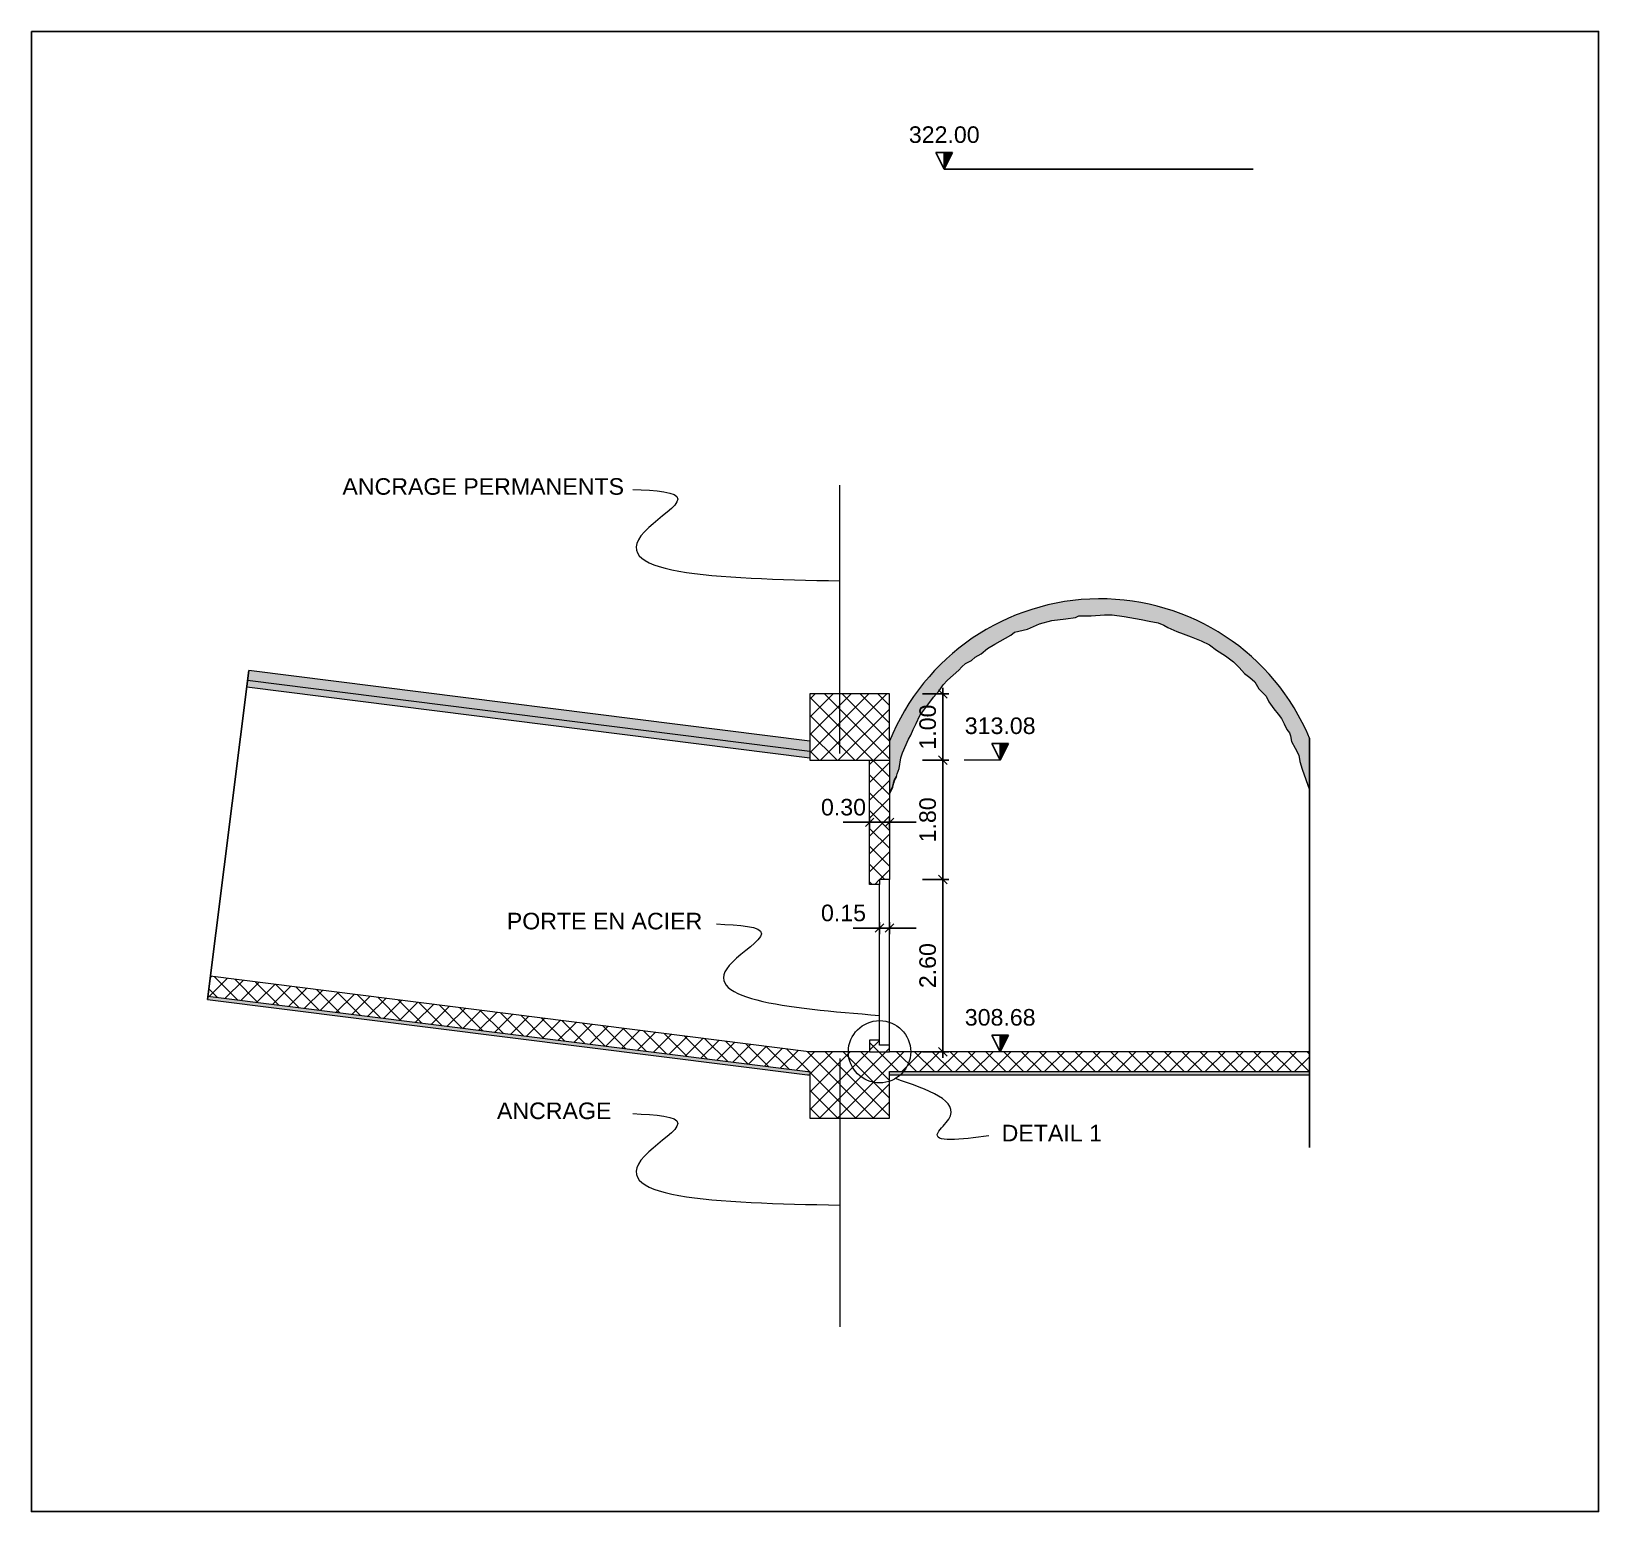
# Model space of a CAD drawing. Extents: x 62300 to 63243, y 108404 to 108784.
# Drawn here: x 63207.39 to 63231.04, y 108718.98 to 108741.32 of the extents above; entities that cross this region are included whole.
import ezdxf
from ezdxf.enums import TextEntityAlignment as Align

# ---------------------------------------------------------------- set-up
doc = ezdxf.new("R2010")
doc.units = 0
doc.header["$MEASUREMENT"] = 0
for name, color, linetype in [('Dime', 6, 'Continuous'), ('LIN010CO', 2, 'Continuous'), ('LIN018CO', 6, 'Continuous'), ('LIN025CO', 7, 'Continuous'), ('LIN035CO', 1, 'Continuous'), ('LIN050CO', 3, 'Continuous'), ('TEXT035', 1, 'Continuous')]:
    doc.layers.add(name, color=color, linetype=linetype)
doc.layers.add('LINE010', color=2, linetype='Continuous', lineweight=9)
doc.layers.add('no_plot', color=5, linetype='Continuous', plot=False)
doc.styles.add('ARIAL', font='arial.ttf')
doc.linetypes.add('INTERRUPTION', pattern='A,0.5,-0.1,["V",Standard,S=0.1,R=0,X=-0.1,Y=-0.1],0', length=0.6)
doc.linetypes.add('ROCK', pattern='A,0.25,-0.18,["<",Standard,S=0.18,R=90,X=0,Y=-0.09],0,["-",Standard,S=0.18,R=45,X=-0.111213,Y=-0.238491],0.25', length=0.68)
doc.dimstyles.new('50', dxfattribs={"dimscale": 2.5, "dimtxt": 0.25, "dimasz": 0.2, "dimexe": 0, "dimexo": 0.5, "dimgap": 0.1, "dimtad": 1, "dimlfac": 0.2, "dimzin": 1, "dimdsep": 46, "dimtxsty": 'ARIAL', "dimblk1": 'LINE', "dimblk2": 'LINE', "dimsah": 1, "dimcen": 2.5, "dimclrd": 256, "dimclre": 256, "dimclrt": 1, "dimadec": 0, "dimazin": 0, "dimtfac": 1, "dimtmove": 2, "dimatfit": 3, "dimldrblk": 'LINE', "dimfxl": 1, "dimtvp": 1, "dimtolj": 1, "dimtzin": 0, "dimarcsym": 0})

msp = doc.modelspace()

# ---------------------------------------------------------------- texts
at = {"layer": 'TEXT035', "style": 'ARIAL'}
for s, p in [('ANCRAGE PERMANENTS', (63212.0844, 108734.3256)), ('PORTE EN ACIER', (63214.5648, 108727.7675)), ('ANCRAGE', (63214.4161, 108724.9046)), ('DETAIL 1', (63222.0307, 108724.5686))]:
    msp.add_text(s, height=0.25, dxfattribs=at).set_placement(p)

# ---------------------------------------------------------------- blocks, each defined once
blk = doc.blocks.new('LIVELLI1')
at = {"layer": 'LIN018CO'}
blk.add_solid([(0, 0.25), (0, 0), (0.125, 0.25)], dxfattribs=at)
at = {"layer": 'LIN035CO'}
for p, q in [((-0.125, 0.25), (0.125, 0.25)), ((0, 0), (-0.125, 0.25)), ((0, 0), (0, 0.25)), ((0, 0), (0.125, 0.25))]:
    blk.add_line(p, q, dxfattribs=at)
at = {"layer": 'TEXT035', "style": 'ARIAL'}
blk.add_attdef('VALORE', text='', height=0.25, dxfattribs=at).set_placement((0, 0.395), align=Align.CENTER)
blk = doc.blocks.new('LINE')
for p, q in [((-1.6, 0), (0.45, 0)), ((0, 0.45), (0, -0.45))]:
    blk.add_line(p, q)
at = {"color": 3}
blk.add_line((-0.32, -0.32), (0.32, 0.32), dxfattribs=at)
blk = doc.blocks.new('*D95')
at = {"layer": 'Defpoints', "color": 0, "lineweight": 0, "transparency": 16777216}
for p in [(63220.339, 108728.52), (63221.144, 108728.52), (63220.339, 108725.92)]:
    blk.add_point(p, dxfattribs=at)
at = {"layer": 'Dime', "lineweight": -2, "transparency": 16777216}
for p, q in [((63220.839, 108728.52), (63221.144, 108728.52)), ((63221.144, 108726.12), (63221.144, 108728.32)), ((63220.839, 108725.92), (63221.144, 108725.92))]:
    blk.add_line(p, q, dxfattribs=at)
at = {"layer": 'Dime', "lineweight": -2, "transparency": 16777216, "xscale": 0.2, "yscale": 0.2, "zscale": 0.2}
for p, rotation in [((63221.144, 108728.52), 90), ((63221.144, 108725.92), 270)]:
    blk.add_blockref('LINE', p, dxfattribs=dict(at, rotation=rotation))
at = {"layer": 'Dime', "color": 1, "lineweight": 0, "transparency": 16777216, "insert": (63220.916, 108727.22), "char_height": 0.25, "attachment_point": 5, "rotation": 90, "style": 'ARIAL'}
blk.add_mtext('\\A1;2.60', dxfattribs=at)
blk = doc.blocks.new('*D96')
at = {"layer": 'Defpoints', "color": 0, "lineweight": 0, "transparency": 16777216}
for p in [(63220.339, 108730.32), (63221.144, 108730.32), (63220.339, 108728.52)]:
    blk.add_point(p, dxfattribs=at)
at = {"layer": 'Dime', "lineweight": -2, "transparency": 16777216}
for p, q in [((63220.839, 108730.32), (63221.144, 108730.32)), ((63221.144, 108728.72), (63221.144, 108730.12)), ((63220.839, 108728.52), (63221.144, 108728.52))]:
    blk.add_line(p, q, dxfattribs=at)
at = {"layer": 'Dime', "lineweight": -2, "transparency": 16777216, "xscale": 0.2, "yscale": 0.2, "zscale": 0.2}
for p, rotation in [((63221.144, 108730.32), 90), ((63221.144, 108728.52), 270)]:
    blk.add_blockref('LINE', p, dxfattribs=dict(at, rotation=rotation))
at = {"layer": 'Dime', "color": 1, "lineweight": 0, "transparency": 16777216, "insert": (63220.916, 108729.42), "char_height": 0.25, "attachment_point": 5, "rotation": 90, "style": 'ARIAL'}
blk.add_mtext('\\A1;1.80', dxfattribs=at)
blk = doc.blocks.new('*D97')
at = {"layer": 'Defpoints', "color": 0, "lineweight": 0, "transparency": 16777216}
for p in [(63220.339, 108731.32), (63221.144, 108731.32), (63220.339, 108730.32)]:
    blk.add_point(p, dxfattribs=at)
at = {"layer": 'Dime', "lineweight": -2, "transparency": 16777216}
for p, q in [((63220.839, 108731.32), (63221.144, 108731.32)), ((63221.144, 108730.52), (63221.144, 108731.12)), ((63220.839, 108730.32), (63221.144, 108730.32))]:
    blk.add_line(p, q, dxfattribs=at)
at = {"layer": 'Dime', "lineweight": -2, "transparency": 16777216, "xscale": 0.2, "yscale": 0.2, "zscale": 0.2}
for p, rotation in [((63221.144, 108731.32), 90), ((63221.144, 108730.32), 270)]:
    blk.add_blockref('LINE', p, dxfattribs=dict(at, rotation=rotation))
at = {"layer": 'Dime', "color": 1, "lineweight": 0, "transparency": 16777216, "insert": (63220.916, 108730.82), "char_height": 0.25, "attachment_point": 5, "rotation": 90, "style": 'ARIAL'}
blk.add_mtext('\\A1;1.00', dxfattribs=at)
blk = doc.blocks.new('*D98')
at = {"layer": 'Defpoints', "color": 0, "lineweight": 0, "transparency": 16777216}
for p in [(63220.039, 108729.383), (63220.339, 108729.383), (63220.339, 108729.383)]:
    blk.add_point(p, dxfattribs=at)
at = {"layer": 'Dime', "lineweight": -2, "transparency": 16777216}
for p, q in [((63219.839, 108729.383), (63219.639, 108729.383)), ((63220.039, 108729.383), (63220.339, 108729.383)), ((63220.539, 108729.383), (63220.739, 108729.383))]:
    blk.add_line(p, q, dxfattribs=at)
at = {"layer": 'Dime', "lineweight": -2, "transparency": 16777216, "xscale": 0.2, "yscale": 0.2, "zscale": 0.2}
blk.add_blockref('LINE', (63220.039, 108729.383), dxfattribs=at)
at = {"layer": 'Dime', "lineweight": -2, "transparency": 16777216, "xscale": 0.2, "yscale": 0.2, "zscale": 0.2, "rotation": 180}
blk.add_blockref('LINE', (63220.339, 108729.383), dxfattribs=at)
at = {"layer": 'Dime', "color": 1, "lineweight": 0, "transparency": 16777216, "insert": (63219.645, 108729.61), "char_height": 0.25, "attachment_point": 5, "style": 'ARIAL'}
blk.add_mtext('\\A1;0.30', dxfattribs=at)
blk = doc.blocks.new('*D99')
at = {"layer": 'Defpoints', "color": 0, "lineweight": 0, "transparency": 16777216}
for p in [(63220.189, 108727.787), (63220.339, 108727.787), (63220.339, 108727.787)]:
    blk.add_point(p, dxfattribs=at)
at = {"layer": 'Dime', "lineweight": -2, "transparency": 16777216}
for p, q in [((63219.989, 108727.787), (63219.789, 108727.787)), ((63220.189, 108727.787), (63220.339, 108727.787)), ((63220.539, 108727.787), (63220.739, 108727.787))]:
    blk.add_line(p, q, dxfattribs=at)
at = {"layer": 'Dime', "lineweight": -2, "transparency": 16777216, "xscale": 0.2, "yscale": 0.2, "zscale": 0.2}
blk.add_blockref('LINE', (63220.189, 108727.787), dxfattribs=at)
at = {"layer": 'Dime', "lineweight": -2, "transparency": 16777216, "xscale": 0.2, "yscale": 0.2, "zscale": 0.2, "rotation": 180}
blk.add_blockref('LINE', (63220.339, 108727.787), dxfattribs=at)
at = {"layer": 'Dime', "color": 1, "lineweight": 0, "transparency": 16777216, "insert": (63219.645, 108728.014), "char_height": 0.25, "attachment_point": 5, "style": 'ARIAL'}
blk.add_mtext('\\A1;0.15', dxfattribs=at)

# ---------------------------------------------------------------- dimensions: what is measured, and where the dimension line sits
at = {"layer": 'Dime', "lineweight": 0}
for base, p1, p2, picture, middle in [((63221.1435, 108731.3202), (63220.3387, 108730.3202), (63220.3387, 108731.3202), '*D97', (63220.9159, 108730.8202)), ((63221.1435, 108730.3202), (63220.3387, 108728.5202), (63220.3387, 108730.3202), '*D96', (63220.9159, 108729.4202)), ((63221.1435, 108728.5202), (63220.3387, 108725.9202), (63220.3387, 108728.5202), '*D95', (63220.9159, 108727.2202))]:
    dim = msp.add_linear_dim(base=base, p1=p1, p2=p2, angle=90, dimstyle='50', override={"dimscale": 1, "dimlfac": 1}, dxfattribs=at)
    dim.commit()
    dim.dimension.update_dxf_attribs({"geometry": picture, "text_midpoint": middle})
for base, p1, p2, picture, middle in [((63220.3387, 108729.3827), (63220.0387, 108729.3827), (63220.3387, 108729.3827), '*D98', (63219.6446, 108729.3827)), ((63220.3387, 108727.7867), (63220.1887, 108727.7867), (63220.3387, 108727.7867), '*D99', (63219.6446, 108727.7867))]:
    dim = msp.add_linear_dim(base=base, p1=p1, p2=p2, dimstyle='50', override={"dimscale": 1, "dimexo": 0, "dimlfac": 1, "dimtmove": 1}, dxfattribs=at)
    dim.commit()
    dim.dimension.update_dxf_attribs({"geometry": picture, "text_midpoint": middle, "dimtype": 160})

# ---------------------------------------------------------------- hatches: boundary and pattern name
at = {"layer": 'LIN010CO'}
h = msp.add_hatch(dxfattribs=at)
h.set_pattern_fill('AR-SAND', color=256, scale=0.0025, style=0)
h.set_pattern_definition([(37.5, (62978.57231, 108601.6689), (-0.00400008, 0.12235331), [0, -0.09652, 0, -0.10795, 0, -0.1031875]), (7.5, (62978.57231, 108601.6689), (0.11238082, 0.179206275), [0, -0.05207, 0, -0.086995, 0, -0.0333375]), (327.5, (62978.49421, 108601.6689), (0.197748093, 0.000359296), [0, -0.03175, 0, -0.1143, 0, -0.149225]), (317.5, (62978.4942, 108601.6689), (0.19088911, 0.05573233), [0, -0.015875, 0, -0.07493, 0, -0.085725])])
h.paths.add_polyline_path([(63210.6535, 108731.5234), (63210.641, 108731.4242), (63219.1387, 108730.3532), (63219.1387, 108730.454)])
h.paths.add_polyline_path([(63210.6723, 108731.6723), (63210.6535, 108731.5234), (63219.1387, 108730.454), (63219.1387, 108730.6052)])
h.paths.add_polyline_path([(63221.0868, 108731.3688), (63221.1501, 108731.4563), (63221.213, 108731.5273), (63221.383, 108731.6804), (63221.4305, 108731.7316), (63221.4871, 108731.7797), (63221.5738, 108731.8267), (63221.6311, 108731.8763), (63221.7218, 108731.9271), (63221.8196, 108732.0034), (63221.9261, 108732.0721), (63222.1688, 108732.205), (63222.2271, 108732.2499), (63222.4196, 108732.2997), (63222.6027, 108732.3789), (63222.7867, 108732.4279), (63223.0008, 108732.4531), (63223.1433, 108732.4713), (63223.1965, 108732.4962), (63223.3838, 108732.5011), (63223.5855, 108732.5124), (63223.6985, 108732.5157), (63223.8794, 108732.4896), (63224.1365, 108732.4456), (63224.2555, 108732.4177), (63224.3926, 108732.3913), (63224.4777, 108732.359), (63224.5381, 108732.3236), (63224.6745, 108732.2628), (63224.7707, 108732.2275), (63224.8924, 108732.1814), (63225.0423, 108732.12), (63225.1649, 108732.0603), (63225.2725, 108731.981), (63225.4093, 108731.8929), (63225.5275, 108731.8038), (63225.6141, 108731.7206), (63225.6961, 108731.6263), (63225.7737, 108731.5697), (63225.8496, 108731.5026), (63225.9138, 108731.3981), (63225.9748, 108731.3298), (63226.0226, 108731.2861), (63226.0602, 108731.1995), (63226.1394, 108731.0939), (63226.2018, 108731.014), (63226.2533, 108730.9516), (63226.293, 108730.8673), (63226.3352, 108730.7829), (63226.3728, 108730.7317), (63226.3892, 108730.6904), (63226.4058, 108730.6029), (63226.4611, 108730.4993), (63226.5132, 108730.3973), (63226.5288, 108730.302), (63226.5667, 108730.184), (63226.6769, 108729.8708), (63226.6769, 108730.6526, 0.6709137), (63220.3387, 108730.6052), (63220.3387, 108730.3202), (63220.3387, 108729.8211), (63220.3603, 108729.8579), (63220.3848, 108729.9108), (63220.3979, 108729.9717), (63220.417, 108730.0262), (63220.4425, 108730.0735), (63220.4527, 108730.1137), (63220.485, 108730.1965), (63220.5125, 108730.3574), (63220.5337, 108730.43), (63220.6252, 108730.6381), (63220.6593, 108730.6988), (63220.6956, 108730.7827), (63220.7438, 108730.8717), (63220.7988, 108730.9923), (63220.8851, 108731.1176), (63221.0045, 108731.2731)])
h.paths.add_polyline_path([(63220.3387, 108725.6202), (63220.3387, 108725.5702), (63226.6769, 108725.5702), (63226.6769, 108725.6202)])
h.paths.add_polyline_path([(63219.1387, 108725.5702), (63219.1387, 108725.6202), (63219.1054, 108725.6202), (63210.0533, 108726.7611), (63210.047, 108726.7115), (63219.1023, 108725.5702)])
at = {"layer": 'LIN010CO', "lineweight": 0}
h = msp.add_hatch(dxfattribs=at)
h.set_pattern_fill('ANSI37', color=256, scale=0.06, angle=270, style=0)
h.set_pattern_definition([(315, (62978.57231, 108601.6689), (0.13470384, 0.13470384), []), (45, (62978.57231, 108601.6689), (-0.13470384, 0.13470384), [])])
h.paths.add_polyline_path([(63210.0908, 108727.0588), (63210.0533, 108726.7611), (63219.1054, 108725.6202), (63219.1387, 108725.6202), (63219.1387, 108724.9202), (63220.3387, 108724.9202), (63220.3387, 108725.6202), (63226.6769, 108725.6202), (63226.6769, 108725.9202), (63220.3387, 108725.9202), (63220.0387, 108725.9202), (63219.1242, 108725.9202)])
h.paths.add_polyline_path([(63220.3387, 108730.3202), (63220.0387, 108730.3202), (63220.0387, 108728.4452), (63220.1887, 108728.4452), (63220.1887, 108728.5202), (63220.3387, 108728.5202)])
h.paths.add_polyline_path([(63220.3387, 108726.0202), (63220.1887, 108726.0202), (63220.1887, 108726.0952), (63220.0387, 108726.0952), (63220.0387, 108725.9202), (63220.3387, 108725.9202)], flags=17)
h.paths.add_polyline_path([(63220.3387, 108731.3202), (63219.1387, 108731.3202), (63219.1387, 108730.6052), (63219.1387, 108730.3202), (63220.0387, 108730.3202), (63220.3387, 108730.3202), (63220.3387, 108730.6052)])

# ---------------------------------------------------------------- linework, layer by layer
for points in [[(63221.1651, 108739.2402), (63225.824, 108739.2402)], [(63220.4425, 108730.0735), (63220.417, 108730.0262), (63220.3979, 108729.9717), (63220.3848, 108729.9108), (63220.3603, 108729.8579), (63220.3387, 108729.8211)]]:
    msp.add_lwpolyline(points)
at = {"layer": 'Dime', "lineweight": 0, "flags": 128}
msp.add_lwpolyline([(63222.0092, 108730.3202), (63221.4642, 108730.3202)], dxfattribs=at)
at = {"layer": 'Dime', "linetype": 'Continuous', "lineweight": 0}
for points in [[(63216.467, 108734.4073), (63217.145, 108734.2587), (63216.7069, 108733.8322), (63219.5887, 108733.0267)], [(63217.7277, 108727.8492), (63218.4057, 108727.7006), (63217.9677, 108727.274), (63220.1887, 108726.4685)], [(63221.84, 108724.6503), (63221.071, 108724.7012), (63221.2344, 108724.9049), (63220.4286, 108725.5155)], [(63216.467, 108724.9864), (63217.145, 108724.8378), (63216.7069, 108724.4112), (63219.5887, 108723.6057)]]:
    msp.add_spline(points, degree=3, dxfattribs=at)
at = {"layer": 'LIN018CO', "linetype": 'INTERRUPTION', "lineweight": 0, "ltscale": 0.5}
for points in [[(63220.0387, 108730.3202), (63220.3387, 108730.3202)], [(63220.0387, 108725.9202), (63220.3387, 108725.9202)]]:
    msp.add_lwpolyline(points, dxfattribs=at)
at = {"layer": 'LIN025CO', "lineweight": 0, "ltscale": 2, "flags": 128}
msp.add_lwpolyline([(63220.4425, 108730.0735), (63220.4527, 108730.1137), (63220.485, 108730.1965), (63220.5125, 108730.3574), (63220.5337, 108730.43), (63220.6252, 108730.6381), (63220.6593, 108730.6988), (63220.6956, 108730.7827), (63220.7438, 108730.8717), (63220.7988, 108730.9923), (63220.8851, 108731.1176), (63221.0045, 108731.2731), (63221.0868, 108731.3688), (63221.1501, 108731.4563), (63221.213, 108731.5273), (63221.383, 108731.6804), (63221.4305, 108731.7316), (63221.4871, 108731.7797), (63221.5738, 108731.8267), (63221.6311, 108731.8763), (63221.7218, 108731.9271), (63221.8196, 108732.0034), (63221.9261, 108732.0721), (63222.1688, 108732.205), (63222.2271, 108732.2499), (63222.4196, 108732.2997), (63222.6027, 108732.3789), (63222.7867, 108732.4279), (63223.0008, 108732.4531), (63223.1433, 108732.4713), (63223.1965, 108732.4962), (63223.3838, 108732.5011), (63223.5855, 108732.5124), (63223.6985, 108732.5157), (63223.8794, 108732.4896), (63224.1365, 108732.4456), (63224.2555, 108732.4177), (63224.3926, 108732.3913), (63224.4777, 108732.359), (63224.5381, 108732.3236), (63224.6745, 108732.2628), (63224.7707, 108732.2275), (63224.8924, 108732.1814), (63225.0423, 108732.12), (63225.1649, 108732.0603), (63225.2725, 108731.981), (63225.4093, 108731.8929), (63225.5275, 108731.8038), (63225.6141, 108731.7206), (63225.6961, 108731.6263), (63225.7737, 108731.5697), (63225.8496, 108731.5026), (63225.9138, 108731.3981), (63225.9748, 108731.3298), (63226.0226, 108731.2861), (63226.0602, 108731.1995), (63226.1394, 108731.0939), (63226.2018, 108731.014), (63226.2533, 108730.9516), (63226.293, 108730.8673), (63226.3352, 108730.7829), (63226.3728, 108730.7317), (63226.3892, 108730.6904), (63226.4058, 108730.6029), (63226.4611, 108730.4993), (63226.5132, 108730.3973), (63226.5288, 108730.302), (63226.5667, 108730.184), (63226.6769, 108729.8708)], dxfattribs=at)
at = {"layer": 'LIN025CO', "linetype": 'Continuous', "lineweight": 0}
for points in [[(63219.1387, 108730.3532), (63210.641, 108731.4242)], [(63219.1387, 108730.454), (63210.6535, 108731.5234)], [(63210.0533, 108726.7611), (63219.1054, 108725.6202), (63219.1387, 108725.6202), (63219.1387, 108725.5702)], [(63220.3387, 108725.5702), (63220.3387, 108725.6202), (63226.6769, 108725.6202)]]:
    msp.add_lwpolyline(points, dxfattribs=at)
at = {"layer": 'LIN035CO', "linetype": 'Continuous', "lineweight": 0}
for points in [[(63220.3387, 108726.0202), (63220.3387, 108728.5202)], [(63220.1887, 108726.0952), (63220.1887, 108728.4452)]]:
    msp.add_lwpolyline(points, dxfattribs=at)
at = {"layer": 'LIN050CO', "linetype": 'Continuous', "lineweight": 0}
for points in [[(63219.5887, 108730.4202), (63219.5887, 108734.4702)], [(63219.1387, 108730.6052), (63219.1387, 108730.3202), (63220.0387, 108730.3202)], [(63220.3387, 108730.6052), (63220.3387, 108730.3202), (63220.3387, 108728.5202), (63220.1887, 108728.5202), (63220.1887, 108728.4452), (63220.0387, 108728.4452), (63220.0387, 108730.3202)], [(63220.0387, 108725.9202), (63219.1242, 108725.9202), (63210.0908, 108727.0588)], [(63220.3387, 108725.9202), (63220.3387, 108726.0202), (63220.1887, 108726.0202), (63220.1887, 108726.0952), (63220.0387, 108726.0952), (63220.0387, 108725.9202)], [(63226.6769, 108725.9202), (63220.3387, 108725.9202)], [(63219.5887, 108725.8202), (63219.5887, 108721.7702)]]:
    msp.add_lwpolyline(points, dxfattribs=at)
at = {"layer": 'LIN050CO', "linetype": 'ROCK', "lineweight": 0, "flags": 128}
msp.add_lwpolyline([(63226.6769, 108730.6526, 0.6709137), (63220.3387, 108730.6052), (63220.3387, 108731.3202), (63219.1387, 108731.3202), (63219.1387, 108730.6052), (63210.6723, 108731.6723)], format="xyb", dxfattribs=at)
msp.add_lwpolyline([(63210.047, 108726.7115), (63219.1023, 108725.5702), (63219.1387, 108725.5702), (63219.1387, 108724.9202), (63220.3387, 108724.9202), (63220.3387, 108725.5702), (63226.6769, 108725.5702)], dxfattribs=at)
at = {"layer": 'LINE010'}
msp.add_circle((63220.1887, 108725.9202), 0.4705, dxfattribs=at)
at = {"layer": 'no_plot'}
msp.add_lwpolyline([(63207.391, 108741.3188), (63231.039, 108741.3188), (63231.039, 108718.9806), (63207.391, 108718.9806)], close=True, dxfattribs=at)
for points in [[(63210.6723, 108731.6723), (63210.047, 108726.7115)], [(63226.6769, 108730.6526), (63226.6769, 108724.4753)]]:
    msp.add_lwpolyline(points, dxfattribs=at)

# ---------------------------------------------------------------- block references
for p, values in [((63221.1651, 108739.2402), {'VALORE': '322.00'}), ((63222.0092, 108730.3202), {'VALORE': '313.08'}), ((63222.0092, 108725.9202), {'VALORE': '308.68'})]:
    msp.add_blockref('LIVELLI1', p).add_auto_attribs(values)

msp.set_redraw_order([(e.dxf.handle, doc.entitydb.next_handle()) for e in msp.query("TEXT MTEXT ATTDEF DIMENSION ARC_DIMENSION")])  # texts and dimensions are drawn at this point

doc.saveas('drawing.dxf')
